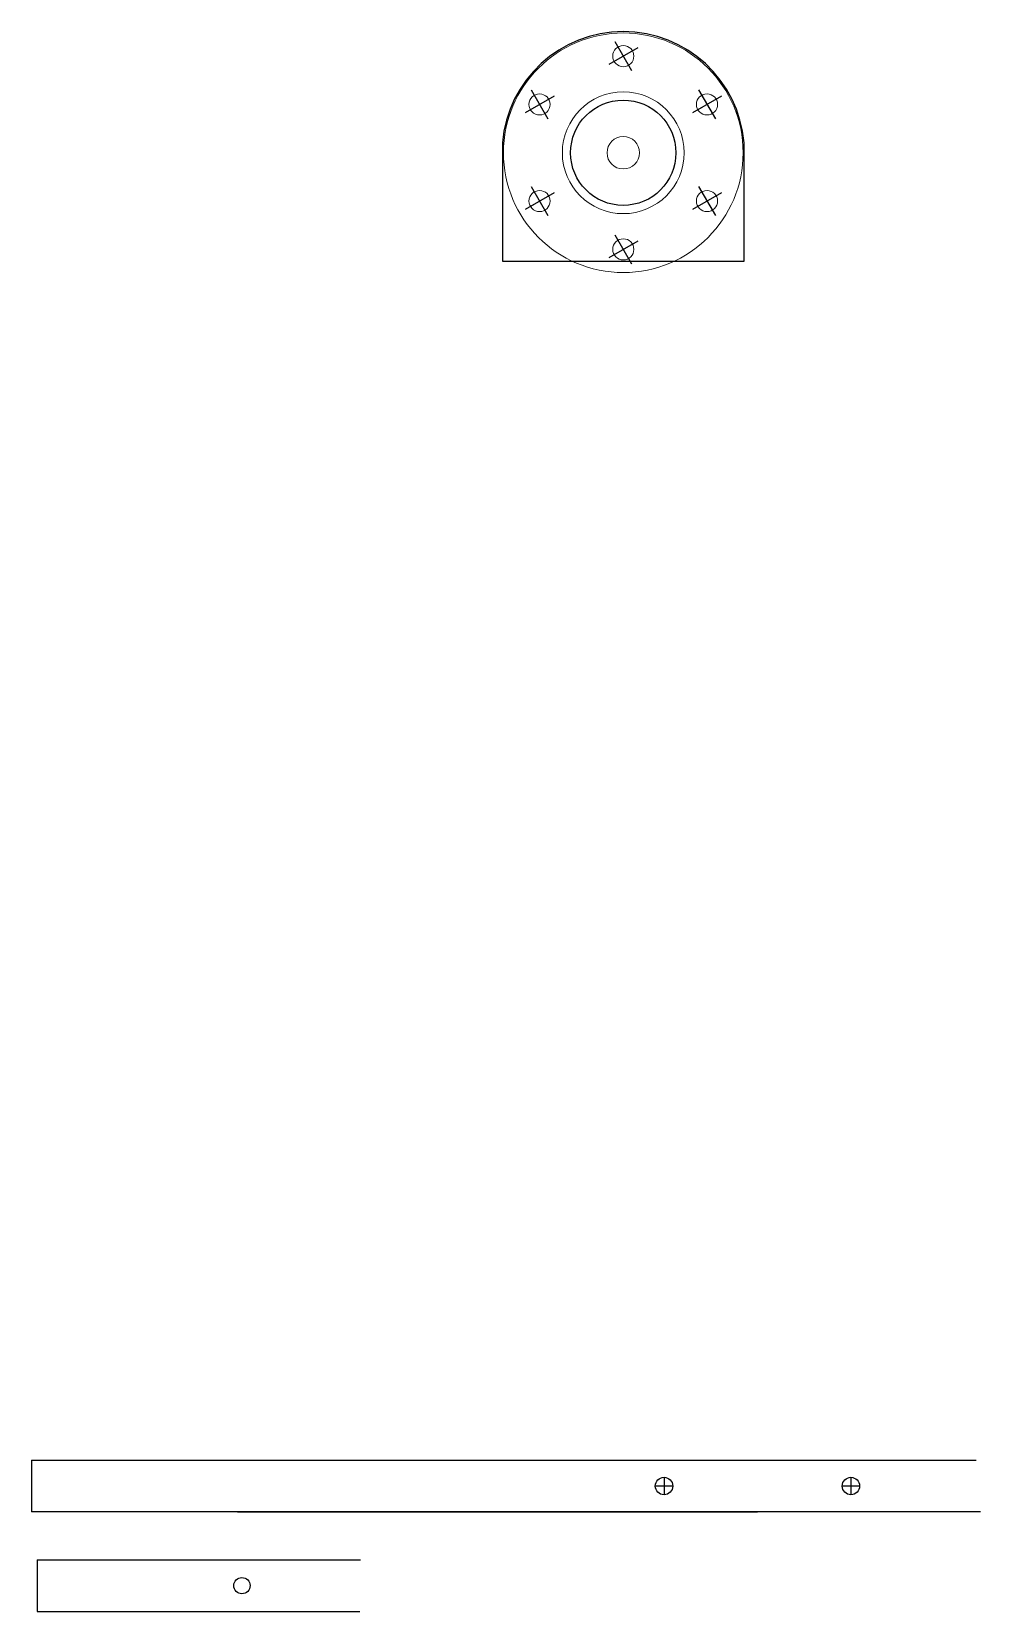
# Model space of a CAD drawing. Header units: millimetres. Extents: x -15418 to 43885, y -27590 to 23052.
# Drawn here: x 5230.4 to 5464, y 2605.4 to 2994.6 of the extents above; entities that cross this region are included whole.
import ezdxf

# ---------------------------------------------------------------- set-up
doc = ezdxf.new("R2010")
doc.units = ezdxf.units.MM
doc.header["$LTSCALE"] = 0.5
doc.layers.get('0').update_dxf_attribs({"lineweight": 5})
doc.layers.get('Defpoints').update_dxf_attribs({"color": 4})
doc.layers.add('Layer1', color=1, linetype='Continuous')
doc.layers.add('Layer2', color=2, linetype='Continuous')

msp = doc.modelspace()

# ---------------------------------------------------------------- linework, layer by layer
at = {"transparency": 33554661}
for p, q in [((5398.9551, 2977.9143), (5394.4518, 2975.3143)), ((5357.7323, 2954.1143), (5353.229, 2951.5143))]:
    msp.add_line(p, q, dxfattribs=at)
for centre, radius in [((5376.0921, 2964.7143), 29.5), ((5376.0921, 2988.5143), 2.6), ((5376.0921, 2988.5143), 2.6), ((5355.4807, 2976.6143), 2.6), ((5376.0921, 2964.7143), 15), ((5396.7035, 2976.6143), 2.6), ((5376.0921, 2964.7143), 4), ((5355.4807, 2952.8143), 2.6), ((5396.7035, 2952.8143), 2.6), ((5376.0921, 2940.9143), 2.6)]:
    msp.add_circle(centre, radius, dxfattribs=at)
at = {"layer": 'Defpoints', "transparency": 33554661}
for centre in [(5386.1303, 2636.3183), (5386.1303, 2636.3183), (5432.1303, 2636.3183), (5432.1303, 2636.3183)]:
    msp.add_circle(centre, 2.15, dxfattribs=at)
at = {"layer": 'Layer1', "transparency": 33554661}
for p, q in [((5379.6552, 2990.5715), (5372.5289, 2986.4571)), ((5379.6552, 2990.5715), (5372.5289, 2986.4571)), ((5374.0349, 2992.0775), (5378.1493, 2984.9512)), ((5374.0349, 2992.0775), (5378.1493, 2984.9512)), ((5376.0921, 2988.5143), (5376.0921, 2988.5143)), ((5376.0921, 2988.5143), (5376.0921, 2988.5143)), ((5359.0438, 2978.6715), (5351.9175, 2974.5571)), ((5353.4234, 2980.1775), (5357.5379, 2973.0512)), ((5400.2666, 2978.6715), (5393.1403, 2974.5571)), ((5394.6463, 2980.1775), (5398.7607, 2973.0512)), ((5355.4807, 2976.6143), (5355.4807, 2976.6143)), ((5396.7035, 2976.6143), (5396.7035, 2976.6143)), ((5346.3521, 2967.1552), (5346.3521, 2937.9743)), ((5405.8321, 2937.9743), (5405.8321, 2967.1552)), ((5359.0438, 2954.8715), (5351.9175, 2950.7571)), ((5359.0438, 2954.8715), (5351.9175, 2950.7571)), ((5353.4234, 2956.3775), (5357.5379, 2949.2512)), ((5353.4234, 2956.3775), (5357.5379, 2949.2512)), ((5400.2666, 2954.8715), (5393.1403, 2950.7571)), ((5394.6463, 2956.3775), (5398.7607, 2949.2512)), ((5355.4807, 2952.8143), (5355.4807, 2952.8143)), ((5355.4807, 2952.8143), (5355.4807, 2952.8143)), ((5396.7035, 2952.8143), (5396.7035, 2952.8143)), ((5379.6552, 2942.9715), (5372.5289, 2938.8571)), ((5374.0349, 2944.4775), (5378.1493, 2937.3512)), ((5346.3521, 2937.9743), (5405.8321, 2937.9743)), ((5376.0921, 2940.9143), (5376.0921, 2940.9143)), ((5386.1303, 2638.4683), (5386.1303, 2634.1683)), ((5432.1303, 2638.4683), (5432.1303, 2634.1683)), ((5388.2803, 2636.3183), (5383.9803, 2636.3183)), ((5434.2803, 2636.3183), (5429.9803, 2636.3183))]:
    msp.add_line(p, q, dxfattribs=at)
msp.add_circle((5376.0921, 2964.7143), 12.96, dxfattribs=at)
msp.add_arc((5376.0921, 2964.7143), 29.84, 4.692017, 175.307983, dxfattribs=at)
at = {"layer": 'Layer2', "transparency": 33554661}
for p, q in [((5230.4403, 2642.6683), (5462.9442, 2642.6683)), ((5230.4403, 2642.6683), (5230.4403, 2629.9683)), ((5464.0045, 2629.9683), (5230.4403, 2629.9683)), ((5281.1403, 2629.9683), (5409.1303, 2629.9683)), ((5231.7777, 2618.1421), (5231.7777, 2605.4421)), ((5231.7777, 2618.1421), (5311.3674, 2618.1421)), ((5231.7777, 2605.4421), (5311.2663, 2605.4421))]:
    msp.add_line(p, q, dxfattribs=at)
msp.add_circle((5282.2177, 2611.7921), 2, dxfattribs=at)

doc.saveas('drawing.dxf')
